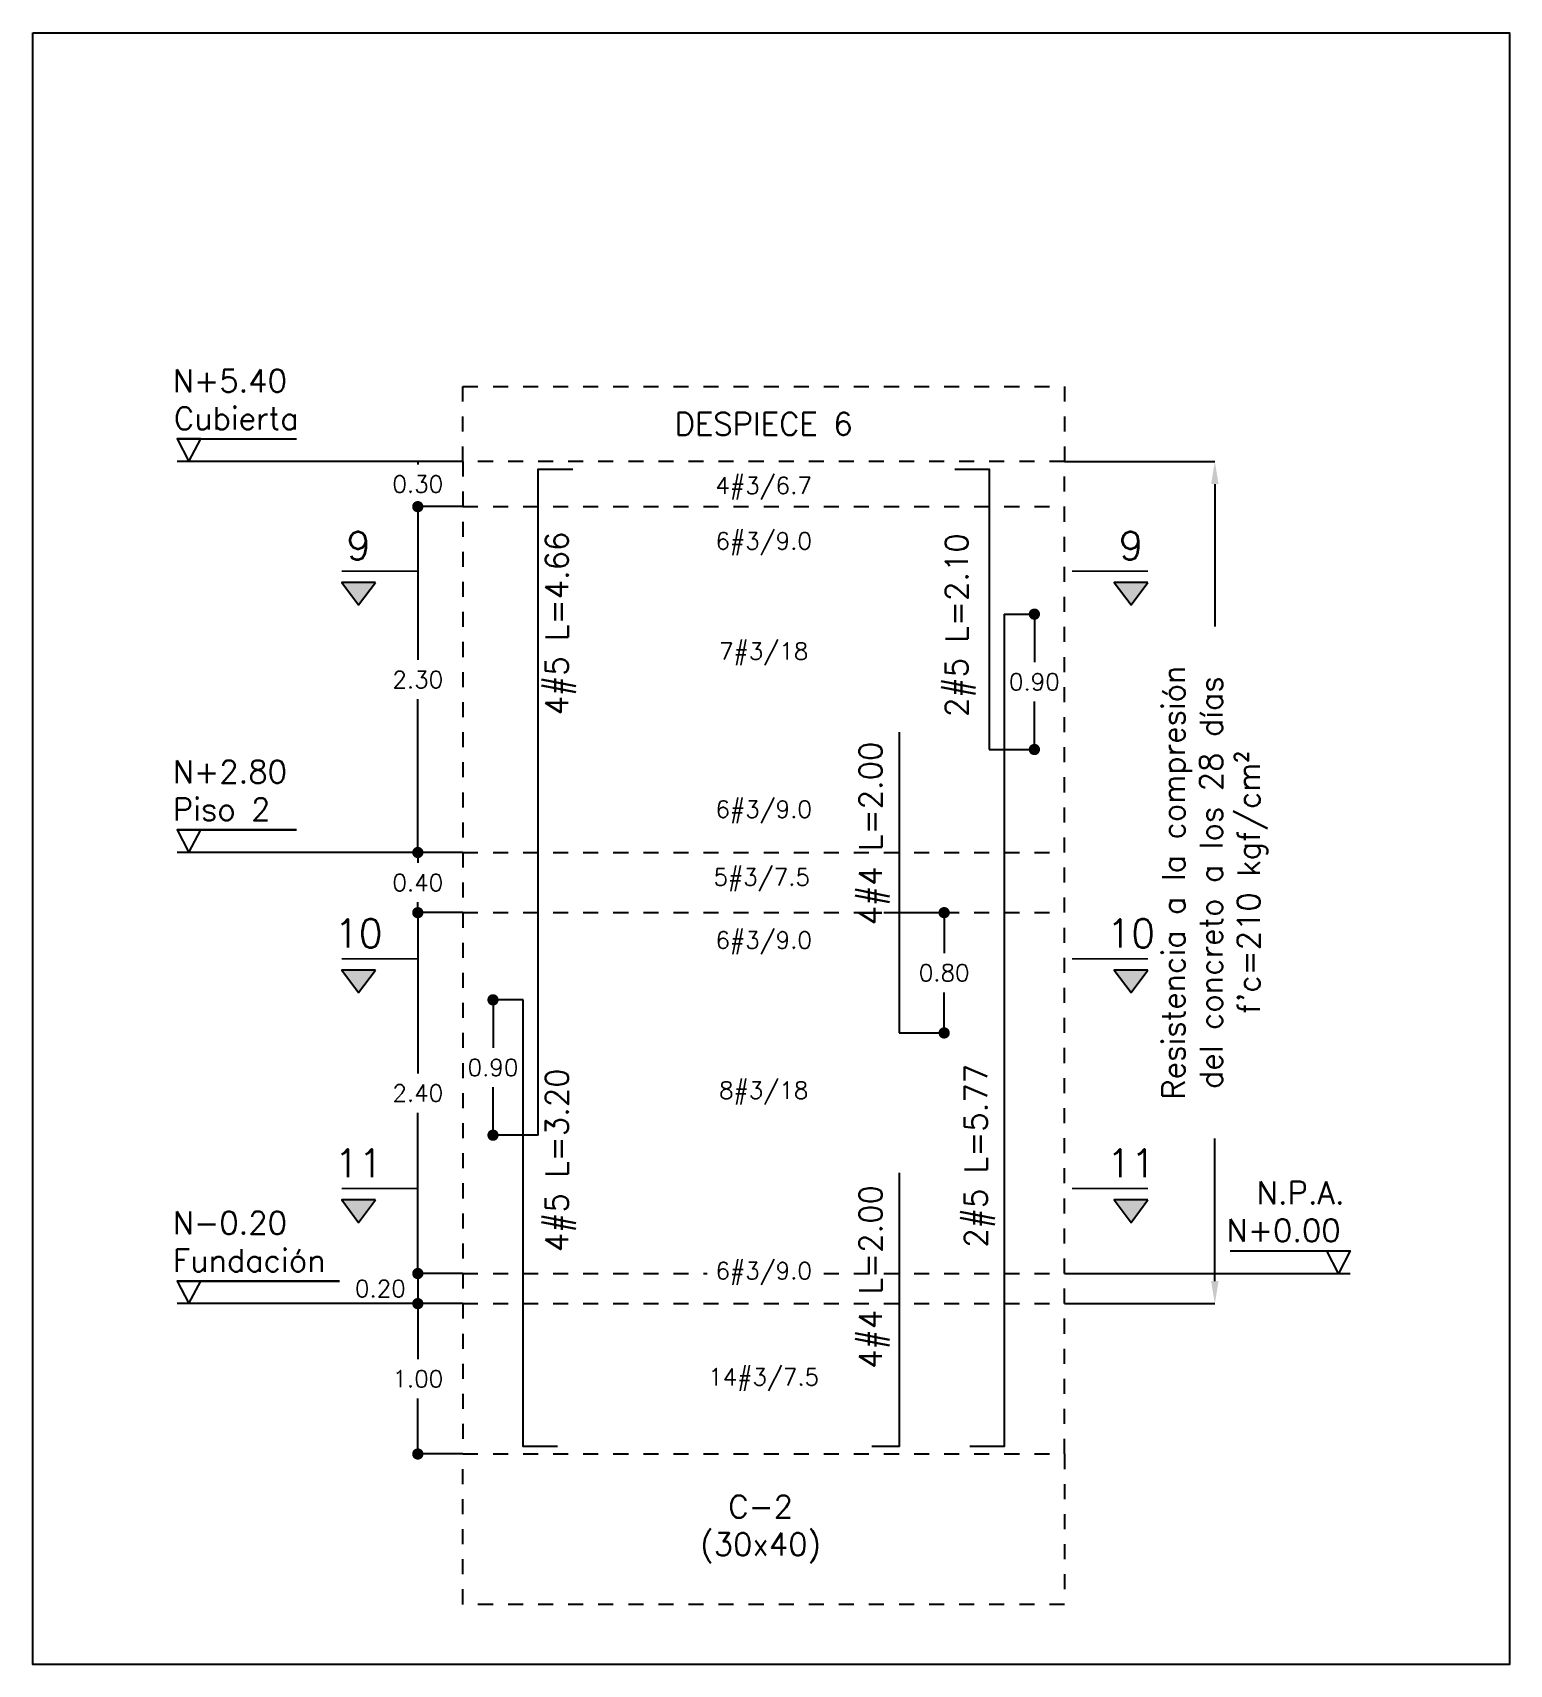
# Model space of a CAD drawing. Header units: millimetres. Extents: x 0 to 109, y -9 to 41.
# Drawn here: x 99.48 to 109.3, y 21.71 to 32.56 of the extents above; entities that cross this region are included whole.
import ezdxf
from ezdxf.enums import TextEntityAlignment as Align

# ---------------------------------------------------------------- set-up
doc = ezdxf.new("R2010")
doc.units = ezdxf.units.MM
doc.header["$LTSCALE"] = 0.01
doc.header["$PDMODE"] = 3
doc.linetypes.add('DASHED2', pattern=[0.375, 0.25, -0.125])
for name, color, linetype in [('FC_BORDE COLUMNA', 6, 'DASHED2'), ('FC_COTAS', 1, 'Continuous'), ('FC_COTAS @ 75', 1, 'Continuous'), ('FC_PROYECCION', 6, 'DASHED2'), ('FC_R-100 @ 75', 12, 'Continuous'), ('FC_R-140', 2, 'Continuous'), ('FC_R-60 @ 75', 11, 'Continuous'), ('FC_R-80', 11, 'Continuous'), ('FC_R-80 @ 75', 11, 'Continuous'), ('FC_REFUERZO', 5, 'Continuous')]:
    doc.layers.add(name, color=color, linetype=linetype)
doc.layers.add('FC_CAJON COLUMNAS', color=230, linetype='Continuous', plot=False)
doc.styles.add('FC_TEXT', font='romans.shx', dxfattribs={"height": 0.002})
doc.styles.add('FC_TEXT1', font='romans.shx')
doc.dimstyles.new('FC_COTAS', dxfattribs={"dimtxt": 0.0015, "dimasz": 0.001, "dimexe": 0, "dimexo": 0, "dimgap": 0.001, "dimtad": 1, "dimtih": 1, "dimtoh": 1, "dimzin": 0, "dimdsep": 46, "dimtxsty": 'FC_TEXT1', "dimblk": 'DOT', "dimcen": 0.09, "dimclrd": 256, "dimclre": 256, "dimclrt": 256, "dimadec": 0, "dimazin": 0, "dimtfac": 1, "dimtix": 1, "dimtmove": 2, "dimatfit": 3, "dimfxl": 1.002, "dimtolj": 1, "dimtzin": 0, "dimlwd": -1, "dimarcsym": 0})

msp = doc.modelspace()

# ---------------------------------------------------------------- texts
at = {"layer": 'FC_R-100 @ 75', "ltscale": 0.6, "char_height": 0.15, "attachment_point": 5, "style": 'FC_TEXT'}
for s, insert, width in [('DESPIECE 6', (104.34, 29.956), 1.54239), ('C-2\\P(30x40)', (104.32, 22.606), 4.38025)]:
    msp.add_mtext(s, dxfattribs=dict(at, insert=insert, width=width))
at = {"layer": 'FC_R-80 @ 75', "char_height": 0.15, "attachment_point": 5, "rotation": 90, "style": 'FC_TEXT'}
for s, insert, width in [('4#5 L=4.66', (102.99, 28.629), 1.4281), ('2#5 L=2.10', (105.648, 28.618), 1.4281), ('4#4 L=2.00', (105.076, 27.232), 1.4281), ('4#5 L=3.20', (102.99, 25.059), 1.4231), ('2#5 L=5.77', (105.776, 25.089), 1.4281), ('4#4 L=2.00', (105.076, 24.283), 1.4281)]:
    msp.add_mtext(s, dxfattribs=dict(at, insert=insert, width=width))

# ---------------------------------------------------------------- blocks, each defined once
blk = doc.blocks.new('_Dot')
at = {"color": 0, "linetype": 'ByBlock', "lineweight": -2}
blk.add_line((-0.5, 0), (-1, 0), dxfattribs=at)
at = {"color": 0, "linetype": 'ByBlock', "const_width": 0.5}
blk.add_lwpolyline([(-0.25, 0, 1), (0.25, 0, 1)], format="xyb", close=True, dxfattribs=at)
blk = doc.blocks.new('*D220')
at = {"layer": 'Defpoints', "color": 0, "ltscale": 0.6, "transparency": 16777216}
for p in [(102.04, 26.706), (102.34, 26.706), (102.34, 24.306)]:
    blk.add_point(p, dxfattribs=at)
at = {"layer": 'FC_COTAS', "lineweight": -2, "ltscale": 0.6, "transparency": 16777216}
for p, q in [((102.34, 26.706), (102.04, 26.706)), ((102.34, 24.306), (102.04, 24.306))]:
    blk.add_line(p, q, dxfattribs=at)
at = {"layer": 'FC_COTAS', "ltscale": 0.6, "transparency": 16777216}
for p, q in [((102.04, 26.631), (102.04, 25.637)), ((102.04, 24.381), (102.04, 25.375))]:
    blk.add_line(p, q, dxfattribs=at)
at = {"layer": 'FC_COTAS', "ltscale": 0.6, "transparency": 16777216, "xscale": 0.075, "yscale": 0.075, "zscale": 0.075}
for p, rotation in [((102.04, 26.706), 90), ((102.04, 24.306), 270)]:
    blk.add_blockref('_Dot', p, dxfattribs=dict(at, rotation=rotation))
at = {"layer": 'FC_COTAS', "ltscale": 0.6, "transparency": 16777216, "insert": (102.04, 25.506), "char_height": 0.1125, "attachment_point": 5, "style": 'FC_TEXT1'}
blk.add_mtext('\\A1;2.40', dxfattribs=at)
blk = doc.blocks.new('*D221')
at = {"layer": 'Defpoints', "color": 0, "ltscale": 0.6, "transparency": 16777216}
for p in [(102.04, 27.106), (102.34, 27.106), (102.34, 26.706)]:
    blk.add_point(p, dxfattribs=at)
at = {"layer": 'FC_COTAS', "lineweight": -2, "ltscale": 0.6, "transparency": 16777216}
for p, q in [((102.34, 27.106), (102.04, 27.106)), ((102.34, 26.706), (102.04, 26.706))]:
    blk.add_line(p, q, dxfattribs=at)
at = {"layer": 'FC_COTAS', "ltscale": 0.6, "transparency": 16777216}
for p, q in [((102.04, 27.106), (102.04, 27.037)), ((102.04, 26.706), (102.04, 26.775))]:
    blk.add_line(p, q, dxfattribs=at)
at = {"layer": 'FC_COTAS', "ltscale": 0.6, "transparency": 16777216, "insert": (102.04, 26.906), "char_height": 0.1125, "attachment_point": 5, "style": 'FC_TEXT1'}
blk.add_mtext('\\A1;0.40', dxfattribs=at)
blk = doc.blocks.new('*D222')
at = {"layer": 'Defpoints', "color": 0, "ltscale": 0.6, "transparency": 16777216}
for p in [(102.04, 29.406), (102.34, 29.406), (102.34, 27.106)]:
    blk.add_point(p, dxfattribs=at)
at = {"layer": 'FC_COTAS', "lineweight": -2, "ltscale": 0.6, "transparency": 16777216}
for p, q in [((102.34, 29.406), (102.04, 29.406)), ((102.34, 27.106), (102.04, 27.106))]:
    blk.add_line(p, q, dxfattribs=at)
at = {"layer": 'FC_COTAS', "ltscale": 0.6, "transparency": 16777216}
for p, q in [((102.04, 29.331), (102.04, 28.387)), ((102.04, 27.181), (102.04, 28.125))]:
    blk.add_line(p, q, dxfattribs=at)
at = {"layer": 'FC_COTAS', "ltscale": 0.6, "transparency": 16777216, "xscale": 0.075, "yscale": 0.075, "zscale": 0.075}
for p, rotation in [((102.04, 29.406), 90), ((102.04, 27.106), 270)]:
    blk.add_blockref('_Dot', p, dxfattribs=dict(at, rotation=rotation))
at = {"layer": 'FC_COTAS', "ltscale": 0.6, "transparency": 16777216, "insert": (102.04, 28.256), "char_height": 0.1125, "attachment_point": 5, "style": 'FC_TEXT1'}
blk.add_mtext('\\A1;2.30', dxfattribs=at)
blk = doc.blocks.new('*D223')
at = {"layer": 'Defpoints', "color": 0, "ltscale": 0.6, "transparency": 16777216}
for p in [(102.04, 29.706), (102.34, 29.706), (102.34, 29.406)]:
    blk.add_point(p, dxfattribs=at)
at = {"layer": 'FC_COTAS', "lineweight": -2, "ltscale": 0.6, "transparency": 16777216}
for p, q in [((102.34, 29.706), (102.04, 29.706)), ((102.34, 29.406), (102.04, 29.406))]:
    blk.add_line(p, q, dxfattribs=at)
at = {"layer": 'FC_COTAS', "ltscale": 0.6, "transparency": 16777216}
for p, q in [((102.04, 29.706), (102.04, 29.687)), ((102.04, 29.406), (102.04, 29.425))]:
    blk.add_line(p, q, dxfattribs=at)
at = {"layer": 'FC_COTAS', "ltscale": 0.6, "transparency": 16777216, "insert": (102.04, 29.556), "char_height": 0.1125, "attachment_point": 5, "style": 'FC_TEXT1'}
blk.add_mtext('\\A1;0.30', dxfattribs=at)
blk = doc.blocks.new('*D224')
at = {"layer": 'Defpoints', "color": 0, "ltscale": 0.6, "transparency": 16777216}
for p in [(102.34, 24.306), (102.04, 24.106), (102.34, 24.106)]:
    blk.add_point(p, dxfattribs=at)
at = {"layer": 'FC_COTAS', "lineweight": -2, "ltscale": 0.6, "transparency": 16777216}
for p, q in [((102.34, 24.306), (102.04, 24.306)), ((102.34, 24.106), (102.04, 24.106))]:
    blk.add_line(p, q, dxfattribs=at)
at = {"layer": 'FC_COTAS', "ltscale": 0.6, "transparency": 16777216}
blk.add_line((102.04, 24.306), (102.04, 24.106), dxfattribs=at)
at = {"layer": 'FC_COTAS', "ltscale": 0.6, "transparency": 16777216, "insert": (101.791, 24.206), "char_height": 0.1125, "attachment_point": 5, "style": 'FC_TEXT1'}
blk.add_mtext('\\A1;0.20', dxfattribs=at)
blk = doc.blocks.new('*D225')
at = {"layer": 'Defpoints', "color": 0, "ltscale": 0.6, "transparency": 16777216}
for p in [(102.34, 24.106), (102.04, 23.106), (102.34, 23.106)]:
    blk.add_point(p, dxfattribs=at)
at = {"layer": 'FC_COTAS', "lineweight": -2, "ltscale": 0.6, "transparency": 16777216}
for p, q in [((102.34, 24.106), (102.04, 24.106)), ((102.34, 23.106), (102.04, 23.106))]:
    blk.add_line(p, q, dxfattribs=at)
at = {"layer": 'FC_COTAS', "ltscale": 0.6, "transparency": 16777216}
for p, q in [((102.04, 24.031), (102.04, 23.737)), ((102.04, 23.181), (102.04, 23.475))]:
    blk.add_line(p, q, dxfattribs=at)
at = {"layer": 'FC_COTAS', "ltscale": 0.6, "transparency": 16777216, "xscale": 0.075, "yscale": 0.075, "zscale": 0.075}
for p, rotation in [((102.04, 24.106), 90), ((102.04, 23.106), 270)]:
    blk.add_blockref('_Dot', p, dxfattribs=dict(at, rotation=rotation))
at = {"layer": 'FC_COTAS', "ltscale": 0.6, "transparency": 16777216, "insert": (102.04, 23.606), "char_height": 0.1125, "attachment_point": 5, "style": 'FC_TEXT1'}
blk.add_mtext('\\A1;1.00', dxfattribs=at)
blk = doc.blocks.new('*D226')
at = {"layer": 'Defpoints', "color": 0, "ltscale": 0.6, "transparency": 16777216}
for p in [(106.34, 29.706), (107.34, 29.706), (106.34, 24.106)]:
    blk.add_point(p, dxfattribs=at)
at = {"layer": 'FC_COTAS', "lineweight": -2, "ltscale": 0.6, "transparency": 16777216}
for p, q in [((106.34, 29.706), (107.34, 29.706)), ((106.34, 24.106), (107.34, 24.106))]:
    blk.add_line(p, q, dxfattribs=at)
at = {"layer": 'FC_COTAS', "ltscale": 0.6, "transparency": 16777216}
for p, q in [((107.34, 29.556), (107.34, 28.61)), ((107.34, 24.256), (107.34, 25.203))]:
    blk.add_line(p, q, dxfattribs=at)
for points in [[(107.315, 29.556), (107.365, 29.556), (107.34, 29.706)], [(107.315, 24.256), (107.365, 24.256), (107.34, 24.106)]]:
    blk.add_solid(points, dxfattribs=at)
at = {"layer": 'FC_COTAS', "ltscale": 0.6, "transparency": 16777216, "insert": (107.34, 26.906), "char_height": 0.1125, "width": 3.28684, "attachment_point": 5, "rotation": 90, "style": 'FC_TEXT1'}
blk.add_mtext("\\A1;{\\H1.33333x;\\C11;Resistencia a la compresión del concreto a los 28 días\\Pf'c=210 kgf/cm²\\C256; }", dxfattribs=at)
blk = doc.blocks.new('*U119')
at = {"ltscale": 0.9, "const_width": 0.0002}
blk.add_lwpolyline([(-0.01093, 0.002), (-0.02533, 0.002)], dxfattribs=at)
at = {"ltscale": 0.9}
blk.add_lwpolyline([(-0.02429, 0), (-0.02325, 0.002), (-0.02533, 0.002)], close=True, dxfattribs=at)
blk.add_lwpolyline([(0, 0), (-0.02533, 0)], dxfattribs=at)
at = {"layer": 'FC_R-80', "lineweight": 25, "style": 'FC_TEXT1'}
blk.add_attdef('N+00.00_001', (-0.02571, 0.00282), '', height=0.002, dxfattribs=at)
blk = doc.blocks.new('*U120')
at = {"ltscale": 0.9, "const_width": 0.0002}
blk.add_lwpolyline([(-0.01473, 0.002), (-0.02533, 0.002)], dxfattribs=at)
at = {"ltscale": 0.9}
blk.add_lwpolyline([(-0.02429, 0), (-0.02325, 0.002), (-0.02533, 0.002)], close=True, dxfattribs=at)
blk.add_lwpolyline([(0, 0), (-0.02533, 0)], dxfattribs=at)
at = {"layer": 'FC_R-80', "lineweight": 25, "style": 'FC_TEXT1'}
blk.add_attdef('N+00.00_001', (-0.02571, 0.00282), '', height=0.002, dxfattribs=at)
blk = doc.blocks.new('*U122')
at = {"ltscale": 0.9, "const_width": 0.0002}
blk.add_lwpolyline([(0.01469, 0.002), (0.02533, 0.002)], dxfattribs=at)
at = {"ltscale": 0.9}
blk.add_lwpolyline([(0.02429, 0), (0.02325, 0.002), (0.02533, 0.002)], close=True, dxfattribs=at)
blk.add_lwpolyline([(0, 0), (0.02533, 0)], dxfattribs=at)
at = {"layer": 'FC_R-80', "lineweight": 25, "style": 'FC_TEXT1'}
blk.add_attdef('N+00.00_001', (0.01248, 0.00282), '', height=0.002, dxfattribs=at)
blk = doc.blocks.new('*D227')
at = {"layer": 'Defpoints', "color": 0, "ltscale": 0.6, "transparency": 16777216}
for p in [(102.74, 26.126), (102.54, 25.226), (102.84, 25.226)]:
    blk.add_point(p, dxfattribs=at)
at = {"layer": 'FC_COTAS', "lineweight": -2, "ltscale": 0.6, "transparency": 16777216}
for p, q in [((102.74, 26.126), (102.54, 26.126)), ((102.84, 25.226), (102.54, 25.226))]:
    blk.add_line(p, q, dxfattribs=at)
at = {"layer": 'FC_COTAS', "ltscale": 0.6, "transparency": 16777216}
for p, q in [((102.54, 26.051), (102.54, 25.807)), ((102.54, 25.301), (102.54, 25.545))]:
    blk.add_line(p, q, dxfattribs=at)
at = {"layer": 'FC_COTAS', "ltscale": 0.6, "transparency": 16777216, "xscale": 0.075, "yscale": 0.075, "zscale": 0.075}
for p, rotation in [((102.54, 26.126), 90), ((102.54, 25.226), 270)]:
    blk.add_blockref('_Dot', p, dxfattribs=dict(at, rotation=rotation))
at = {"layer": 'FC_COTAS', "ltscale": 0.6, "transparency": 16777216, "insert": (102.54, 25.676), "char_height": 0.1125, "attachment_point": 5, "style": 'FC_TEXT1'}
blk.add_mtext('\\A1;0.90', dxfattribs=at)
blk = doc.blocks.new('*D228')
at = {"layer": 'Defpoints', "color": 0, "ltscale": 0.6, "transparency": 16777216}
for p in [(105.94, 28.691), (105.84, 27.791), (106.14, 27.791)]:
    blk.add_point(p, dxfattribs=at)
at = {"layer": 'FC_COTAS', "lineweight": -2, "ltscale": 0.6, "transparency": 16777216}
for p, q in [((105.94, 28.691), (106.14, 28.691)), ((105.84, 27.791), (106.14, 27.791))]:
    blk.add_line(p, q, dxfattribs=at)
at = {"layer": 'FC_COTAS', "ltscale": 0.6, "transparency": 16777216}
for p, q in [((106.14, 28.616), (106.14, 28.372)), ((106.14, 27.866), (106.14, 28.11))]:
    blk.add_line(p, q, dxfattribs=at)
at = {"layer": 'FC_COTAS', "ltscale": 0.6, "transparency": 16777216, "xscale": 0.075, "yscale": 0.075, "zscale": 0.075}
for p, rotation in [((106.14, 28.691), 90), ((106.14, 27.791), 270)]:
    blk.add_blockref('_Dot', p, dxfattribs=dict(at, rotation=rotation))
at = {"layer": 'FC_COTAS', "ltscale": 0.6, "transparency": 16777216, "insert": (106.14, 28.241), "char_height": 0.1125, "attachment_point": 5, "style": 'FC_TEXT1'}
blk.add_mtext('\\A1;0.90', dxfattribs=at)
blk = doc.blocks.new('*U121')
h = blk.add_hatch(color=256)
h.dxf.hatch_style = 1
h.paths.add_polyline_path([(-0.02307, -0.0055), (-0.02607, -0.0055), (-0.02457, -0.0075)])
h.paths.add_polyline_path([(0.04542, -0.0055), (0.04242, -0.0055), (0.04392, -0.0075)])
at = {"const_width": 0.00015}
for points in [[(-0.02607, -0.0045), (-0.01932, -0.0045)], [(0.04542, -0.0045), (0.03868, -0.0045)]]:
    blk.add_lwpolyline(points, dxfattribs=at)
for points in [[(-0.02307, -0.0055), (-0.02607, -0.0055), (-0.02457, -0.0075)], [(0.04542, -0.0055), (0.04242, -0.0055), (0.04392, -0.0075)]]:
    blk.add_lwpolyline(points, close=True)
at = {"layer": 'FC_R-140', "style": 'FC_TEXT1'}
for tag, p in [('X', (-0.02457, -0.00225)), ("X'", (0.04392, -0.00225))]:
    blk.add_attdef(tag, text='', height=0.0025, dxfattribs=at).set_placement(p, align=Align.MIDDLE_CENTER)
blk = doc.blocks.new('*D233')
at = {"layer": 'Defpoints', "color": 0, "ltscale": 0.6, "transparency": 16777216}
for p in [(105.24, 26.706), (105.24, 25.906), (105.54, 25.906)]:
    blk.add_point(p, dxfattribs=at)
at = {"layer": 'FC_COTAS', "lineweight": -2, "ltscale": 0.6, "transparency": 16777216}
for p, q in [((105.24, 26.706), (105.54, 26.706)), ((105.24, 25.906), (105.54, 25.906))]:
    blk.add_line(p, q, dxfattribs=at)
at = {"layer": 'FC_COTAS', "ltscale": 0.6, "transparency": 16777216}
for p, q in [((105.54, 26.631), (105.54, 26.437)), ((105.54, 25.981), (105.54, 26.175))]:
    blk.add_line(p, q, dxfattribs=at)
at = {"layer": 'FC_COTAS', "ltscale": 0.6, "transparency": 16777216, "xscale": 0.075, "yscale": 0.075, "zscale": 0.075}
for p, rotation in [((105.54, 26.706), 90), ((105.54, 25.906), 270)]:
    blk.add_blockref('_Dot', p, dxfattribs=dict(at, rotation=rotation))
at = {"layer": 'FC_COTAS', "ltscale": 0.6, "transparency": 16777216, "insert": (105.54, 26.306), "char_height": 0.1125, "attachment_point": 5, "style": 'FC_TEXT1'}
blk.add_mtext('\\A1;0.80', dxfattribs=at)

# ---------------------------------------------------------------- dimensions: what is measured, and where the dimension line sits
at = {"layer": 'FC_COTAS @ 75', "ltscale": 0.6}
for base, p1, p2, picture, middle in [((102.04, 29.706), (102.34, 29.406), (102.34, 29.706), '*D223', (102.04, 29.556)), ((102.04, 29.406), (102.34, 27.106), (102.34, 29.406), '*D222', (102.04, 28.256)), ((106.14, 27.791), (105.94, 28.691), (105.84, 27.791), '*D228', (106.14, 28.241)), ((102.04, 27.106), (102.34, 26.706), (102.34, 27.106), '*D221', (102.04, 26.906)), ((102.04, 26.706), (102.34, 24.306), (102.34, 26.706), '*D220', (102.04, 25.506)), ((105.54, 25.906), (105.24, 26.706), (105.24, 25.906), '*D233', (105.54, 26.306)), ((102.54, 25.226), (102.74, 26.126), (102.84, 25.226), '*D227', (102.54, 25.676)), ((102.04, 23.106), (102.34, 24.106), (102.34, 23.106), '*D225', (102.04, 23.606))]:
    dim = msp.add_linear_dim(base=base, p1=p1, p2=p2, angle=90, dimstyle='FC_COTAS', override={"dimscale": 75, "dimtix": 1, "dimtofl": 1, "dimtmove": 2, "dimatfit": 3}, dxfattribs=at)
    dim.commit()
    dim.dimension.update_dxf_attribs({"geometry": picture, "text_midpoint": middle})
dim = msp.add_linear_dim(base=(107.34, 29.706), p1=(106.34, 24.106), p2=(106.34, 29.706), angle=90, text="{\\H1.33333x;\\C11;Resistencia a la compresión del concreto a los 28 días\\Pf'c=210 kgf/cm²\\C256; }", dimstyle='FC_COTAS', override={"dimscale": 75, "dimasz": 0.002, "dimsah": 1, "dimtix": 1, "dimtofl": 1, "dimtmove": 2, "dimatfit": 3}, dxfattribs=at)
dim.commit()
dim.dimension.update_dxf_attribs({"geometry": '*D226', "text_midpoint": (107.34, 26.906), "text_rotation": 90})
dim = msp.add_linear_dim(base=(102.04, 24.106), p1=(102.34, 24.306), p2=(102.34, 24.106), angle=90, dimstyle='FC_COTAS', override={"dimscale": 75, "dimtix": 1, "dimtofl": 1, "dimtmove": 2, "dimatfit": 3}, dxfattribs=at)
dim.commit()
dim.dimension.update_dxf_attribs({"geometry": '*D224', "text_midpoint": (101.791, 24.206), "dimtype": 128})

# ---------------------------------------------------------------- linework, layer by layer
at = {"layer": 'FC_BORDE COLUMNA', "ltscale": 0.6}
msp.add_lwpolyline([(102.34, 23.106), (106.34, 23.106), (106.34, 29.706), (102.34, 29.706)], close=True, dxfattribs=at)
for points in [[(102.34, 29.406), (106.34, 29.406)], [(102.34, 27.106), (106.34, 27.106)], [(102.34, 26.706), (106.34, 26.706)], [(102.34, 24.306), (106.34, 24.306)], [(102.34, 24.106), (106.34, 24.106)]]:
    msp.add_lwpolyline(points, dxfattribs=at)
at = {"layer": 'FC_CAJON COLUMNAS'}
msp.add_lwpolyline([(99.479, 32.558), (109.299, 32.558), (109.299, 21.707), (99.479, 21.707)], close=True, dxfattribs=at)
at = {"layer": 'FC_PROYECCION', "ltscale": 0.6}
for points in [[(102.34, 29.706), (102.34, 30.206), (106.34, 30.206), (106.34, 29.706)], [(102.34, 22.106), (102.34, 23.106), (106.34, 23.106), (106.34, 22.106)]]:
    msp.add_lwpolyline(points, close=True, dxfattribs=at)
at = {"layer": 'FC_REFUERZO', "ltscale": 0.6}
for points in [[(102.84, 25.226), (102.84, 29.656), (103.07, 29.656)], [(105.61, 29.656), (105.84, 29.656), (105.84, 27.791)], [(105.94, 28.691), (105.94, 23.156), (105.71, 23.156)], [(105.24, 27.906), (105.24, 25.906)], [(102.97, 23.156), (102.74, 23.156), (102.74, 26.126)], [(105.24, 24.976), (105.24, 23.156), (105.06, 23.156)]]:
    msp.add_lwpolyline(points, dxfattribs=at)

# ---------------------------------------------------------------- block references
at = {"layer": 'FC_COTAS'}
ref = msp.add_blockref('*U120', (102.34, 29.706), dxfattribs=dict(at, xscale=75, yscale=75, zscale=75))
ref.add_attrib('N+00.00_001', 'N+5.40', (100.411, 30.168), dxfattribs={"layer": 'FC_R-80', "lineweight": 25, "height": 0.15, "style": 'FC_TEXT1'})
ref.add_attrib('N+00.00_002', 'Cubierta', (100.418, 29.918), dxfattribs={"layer": 'FC_R-80', "lineweight": 25, "height": 0.15, "style": 'FC_TEXT1'})
at = {"layer": 'FC_COTAS', "xscale": 75, "yscale": 75, "zscale": 75}
for p, values in [((103.489, 29.315), {"X'": '9', 'X': '9'}), ((103.489, 25.209), {"X'": '11', 'X': '11'})]:
    msp.add_blockref('*U121', p, dxfattribs=at).add_auto_attribs(values)
at = {"layer": 'FC_COTAS'}
ref = msp.add_blockref('*U120', (102.34, 27.106), dxfattribs=dict(at, xscale=75, yscale=75, zscale=75))
ref.add_attrib('N+00.00_001', 'N+2.80', (100.411, 27.568), dxfattribs={"layer": 'FC_R-80', "lineweight": 25, "height": 0.15, "style": 'FC_TEXT1'})
ref.add_attrib('N+00.00_002', 'Piso 2', (100.411, 27.318), dxfattribs={"layer": 'FC_R-80', "lineweight": 25, "height": 0.15, "style": 'FC_TEXT1'})
ref = msp.add_blockref('*U122', (106.34, 24.306), dxfattribs=dict(at, xscale=75, yscale=75, zscale=75))
ref.add_attrib('N+00.00_001', 'N.P.A.', (107.618, 24.768), dxfattribs={"layer": 'FC_R-80', "lineweight": 25, "height": 0.15, "style": 'FC_TEXT1'})
ref.add_attrib('N+00.00_002', 'N+0.00', (107.418, 24.518), dxfattribs={"layer": 'FC_R-80', "lineweight": 25, "height": 0.15, "style": 'FC_TEXT1'})
ref = msp.add_blockref('*U119', (102.34, 24.106), dxfattribs=dict(at, xscale=75, yscale=75, zscale=75))
ref.add_attrib('N+00.00_001', 'N-0.20', (100.411, 24.568), dxfattribs={"layer": 'FC_R-80', "lineweight": 25, "height": 0.15, "style": 'FC_TEXT1'})
ref.add_attrib('N+00.00_002', 'Fundación', (100.411, 24.318), dxfattribs={"layer": 'FC_R-80', "lineweight": 25, "height": 0.15, "style": 'FC_TEXT1'})

msp.set_redraw_order([(e.dxf.handle, doc.entitydb.next_handle()) for e in msp.query("TEXT MTEXT ATTDEF DIMENSION ARC_DIMENSION")])  # texts and dimensions are drawn at this point

# ---------------------------------------------------------------- next in the draw order: texts
at = {"layer": 'FC_R-60 @ 75', "char_height": 0.1125, "width": 0.75112, "attachment_point": 5, "style": 'FC_TEXT', "bg_fill": 3, "box_fill_scale": 1, "bg_fill_color": 256, "bg_fill_transparency": 0}
for s, insert in [('4#3/6.7', (104.34, 29.528)), ('6#3/9.0', (104.34, 29.159)), ('7#3/18', (104.34, 28.426)), ('6#3/9.0', (104.34, 27.375)), ('5#3/7.5', (104.327, 26.924)), ('6#3/9.0', (104.34, 26.505)), ('8#3/18', (104.34, 25.506)), ('6#3/9.0', (104.34, 24.306)), ('14#3/7.5', (104.34, 23.6))]:
    msp.add_mtext(s, dxfattribs=dict(at, insert=insert))

# ---------------------------------------------------------------- next in the draw order: block references
at = {"layer": 'FC_COTAS', "xscale": 75, "yscale": 75, "zscale": 75}
msp.add_blockref('*U121', (103.489, 26.737), dxfattribs=at).add_auto_attribs({"X'": '10', 'X': '10'})

doc.saveas('drawing.dxf')
